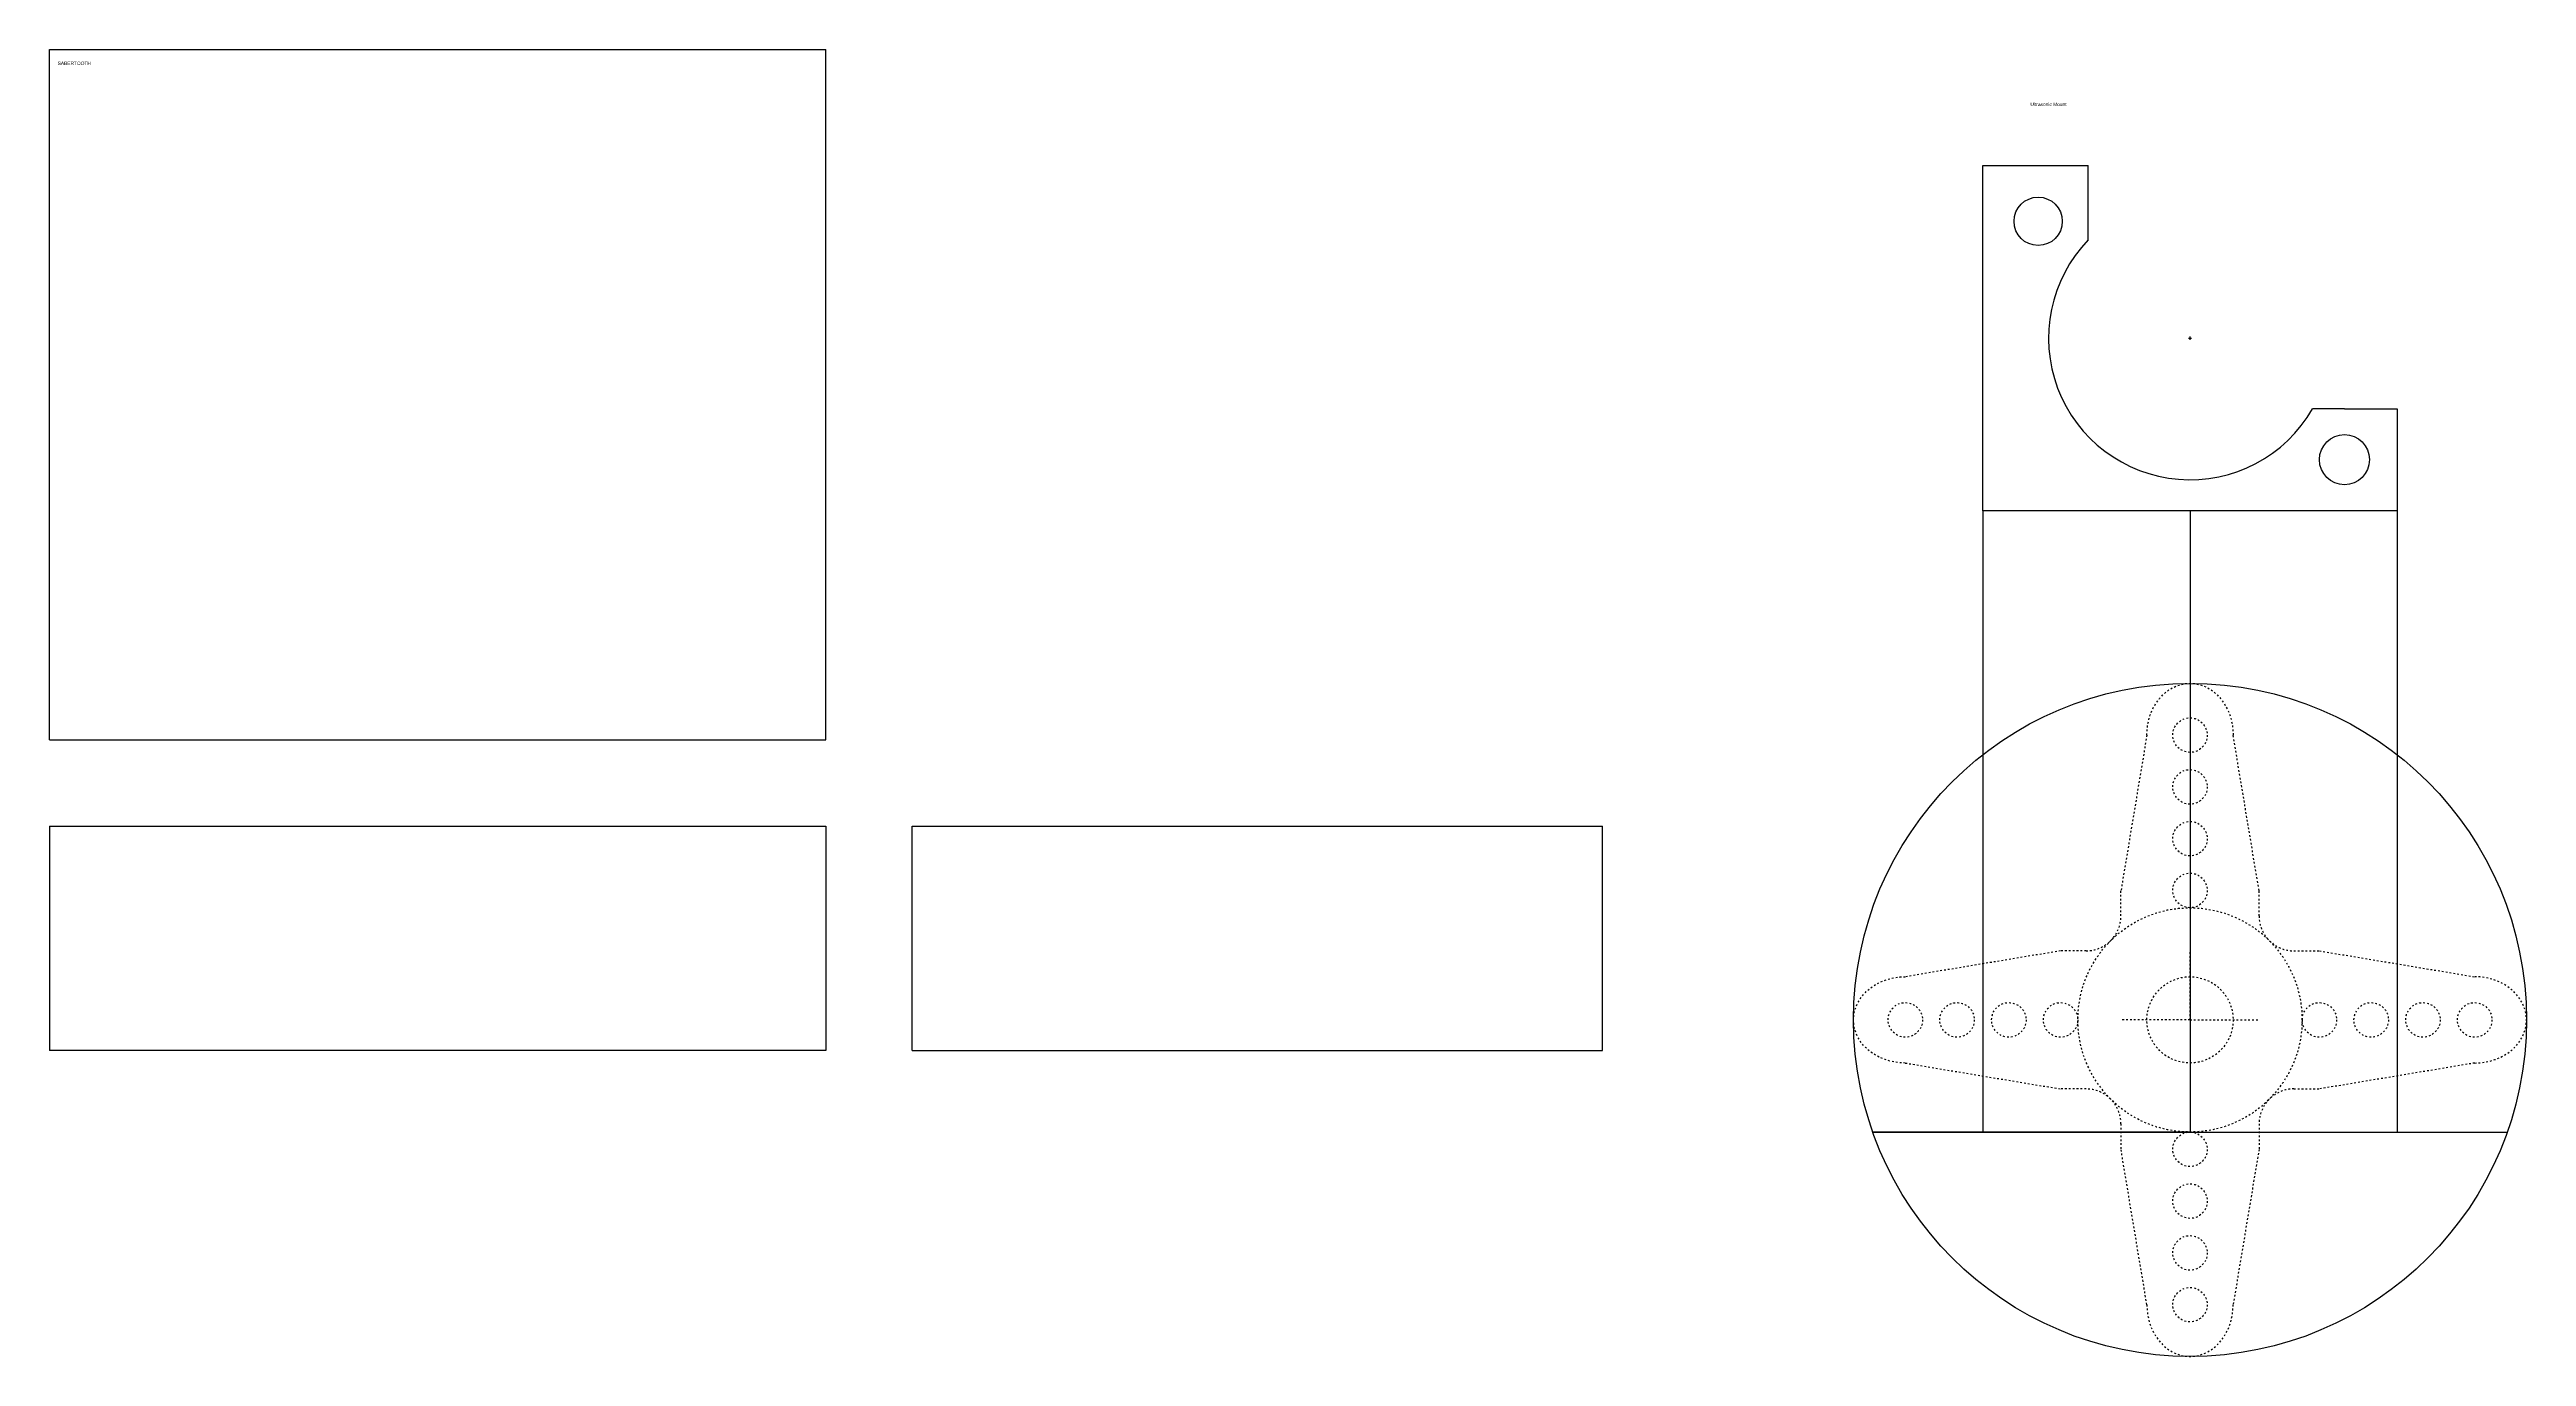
# Model space of a CAD drawing. Header units: inches. Extents: x 4 to 3747, y -1393 to 142.
# Drawn here: x 233.4 to 377, y 3.6 to 79.3 of the extents above; entities that cross this region are included whole.
import ezdxf

# ---------------------------------------------------------------- set-up
doc = ezdxf.new("R2010")
doc.units = ezdxf.units.IN
doc.header["$MEASUREMENT"] = 0
doc.linetypes.add('DOT2', pattern=[0.125, 0, -0.125])
doc.layers.add('Scratch', color=200, linetype='Continuous')
doc.layers.add('Switch_Wisker', color=5, linetype='DOT2')
doc.styles.get("Standard").update_dxf_attribs({"font": 'arial.ttf'})

msp = doc.modelspace()

# ---------------------------------------------------------------- linework, layer by layer
for p, q in [((233.44515, 39.28247), (233.44515, 79.28247)), ((233.44515, 79.28247), (278.44515, 79.28247)), ((278.44515, 39.28247), (278.44515, 79.28247)), ((345.50026, 72.56029), (351.60026, 72.56029)), ((345.50026, 52.56029), (345.50026, 72.56029)), ((351.60026, 68.25503), (351.60026, 72.56029)), ((357.41026, 62.56029), (357.59026, 62.56029)), ((357.50026, 62.47029), (357.50026, 62.65029)), ((366.45026, 58.47029), (364.60744, 58.47029)), ((366.45026, 58.47029), (369.50026, 58.47029)), ((369.50026, 58.47029), (369.50026, 52.56029)), ((369.50026, 52.56029), (345.50026, 52.56029)), ((233.44515, 39.28247), (278.44515, 39.28247)), ((233.44515, 34.28247), (278.44515, 34.28247)), ((233.44515, 34.28247), (233.44515, 21.28247)), ((278.44515, 34.28247), (278.44515, 21.28247)), ((283.44515, 34.28247), (323.44515, 34.28247)), ((283.44515, 21.28247), (283.44515, 34.28247)), ((323.44515, 21.28247), (323.44515, 34.28247)), ((278.44515, 21.28247), (233.44515, 21.28247)), ((283.44515, 21.28247), (323.44515, 21.28247))]:
    msp.add_line(p, q)
for centre, radius in [((348.70026, 69.33029), 1.4), ((366.45026, 55.52029), 1.45)]:
    msp.add_circle(centre, radius)
msp.add_arc((357.50026, 62.56029), 8.2, 136.014221, 330.0806495)
at = {"layer": 'Scratch'}
for p, q in [((345.50026, 52.56029), (345.50026, 16.56029)), ((357.50026, 52.56029), (357.50026, 16.56029)), ((369.50026, 52.56029), (369.50026, 16.56029)), ((357.50026, 16.56029), (339.11549, 16.56029)), ((339.11549, 16.56029), (375.88504, 16.56029))]:
    msp.add_line(p, q, dxfattribs=at)
msp.add_circle((357.50026, 23.06029), 19.5, dxfattribs=at)
at = {"layer": 'Switch_Wisker'}
for p, q in [((355.00026, 39.56029), (353.50026, 30.56029)), ((361.50026, 30.56029), (360.00026, 39.56029)), ((353.50026, 29.08109), (353.50026, 30.56029)), ((361.50026, 29.08109), (361.50026, 30.56029)), ((350.00026, 27.06029), (341.00026, 25.56029)), ((351.47947, 27.06029), (350.00026, 27.06029)), ((357.50026, 23.06029), (357.50026, 27.06029)), ((357.50026, 23.06029), (357.50026, 27.06029)), ((363.52106, 27.06029), (365.00026, 27.06029)), ((365.00026, 27.06029), (374.00026, 25.56029)), ((357.50026, 23.06029), (353.50026, 23.06029)), ((357.50026, 23.06029), (353.50026, 23.06029)), ((357.50026, 23.06029), (353.50026, 23.06029)), ((357.50026, 23.06029), (353.50026, 23.06029)), ((357.50026, 23.06029), (357.50026, 19.06029)), ((357.50026, 23.06029), (361.50026, 23.06029)), ((357.50026, 23.06029), (361.50026, 23.06029)), ((357.50026, 23.06029), (357.50026, 19.06029)), ((357.50026, 23.06029), (361.50026, 23.06029)), ((357.50026, 23.06029), (361.50026, 23.06029)), ((357.50026, 23.06029), (357.50026, 19.06029)), ((341.00026, 20.56029), (350.00026, 19.06029)), ((374.00026, 20.56029), (365.00026, 19.06029)), ((351.47947, 19.06029), (350.00026, 19.06029)), ((363.52106, 19.06029), (365.00026, 19.06029)), ((353.50026, 17.0395), (353.50026, 15.56029)), ((361.50026, 17.0395), (361.50026, 15.56029)), ((355.00026, 6.56029), (353.50026, 15.56029)), ((361.50026, 15.56029), (360.00026, 6.56029))]:
    msp.add_line(p, q, dxfattribs=at)
for centre, radius in [((357.50026, 39.56029), 1), ((357.50026, 36.56029), 1), ((357.50026, 33.56029), 1), ((357.50026, 30.56029), 1), ((357.50026, 23.06029), 6.5), ((357.50026, 23.06029), 2.5), ((341.00026, 23.06029), 1), ((344.00026, 23.06029), 1), ((347.00026, 23.06029), 1), ((350.00026, 23.06029), 1), ((365.00026, 23.06029), 1), ((368.00026, 23.06029), 1), ((371.00026, 23.06029), 1), ((374.00026, 23.06029), 1), ((357.50026, 15.56029), 1), ((357.50026, 12.56029), 1), ((357.50026, 9.56029), 1), ((357.50026, 6.56029), 1)]:
    msp.add_circle(centre, radius, dxfattribs=at)
for centre, start, end in [((351.50026, 29.08109), 314.9008722, 0), ((363.50026, 29.08109), 180, 225.0991278), ((351.47947, 29.06029), 270, 315.0991278), ((363.52106, 29.06029), 224.9008722, 270), ((351.47947, 17.06029), 44.9008722, 90), ((363.52106, 17.06029), 90, 135.0991278), ((351.50026, 17.0395), 0, 45.0991278), ((363.50026, 17.0395), 134.9008722, 180)]:
    msp.add_arc(centre, 2, start, end, dxfattribs=at)
at = {"layer": 'Switch_Wisker', "extrusion": (0, 0, -1)}
for centre, major_axis in [((357.50026, 39.56029), (0, -3)), ((341.00026, 23.06029), (3, 0))]:
    msp.add_ellipse(centre, major_axis=major_axis, ratio=0.833333333, start_param=1.570796327, end_param=4.71238898, dxfattribs=at)
at = {"layer": 'Switch_Wisker'}
for centre, major_axis in [((374.00026, 23.06029), (-3, 0)), ((357.50026, 6.56029), (0, 3))]:
    msp.add_ellipse(centre, major_axis=major_axis, ratio=0.833333333, start_param=1.570796327, end_param=4.71238898, dxfattribs=at)

# ---------------------------------------------------------------- texts
at = {"char_height": 0.2, "attachment_point": 1}
for s, insert, width in [('SABERTOOTH', (233.91571, 78.58575), 4.5648329), ('Ultrasonic Mount', (348.25122, 76.20627), 7.592632)]:
    msp.add_mtext(s, dxfattribs=dict(at, insert=insert, width=width))

doc.saveas('drawing.dxf')
